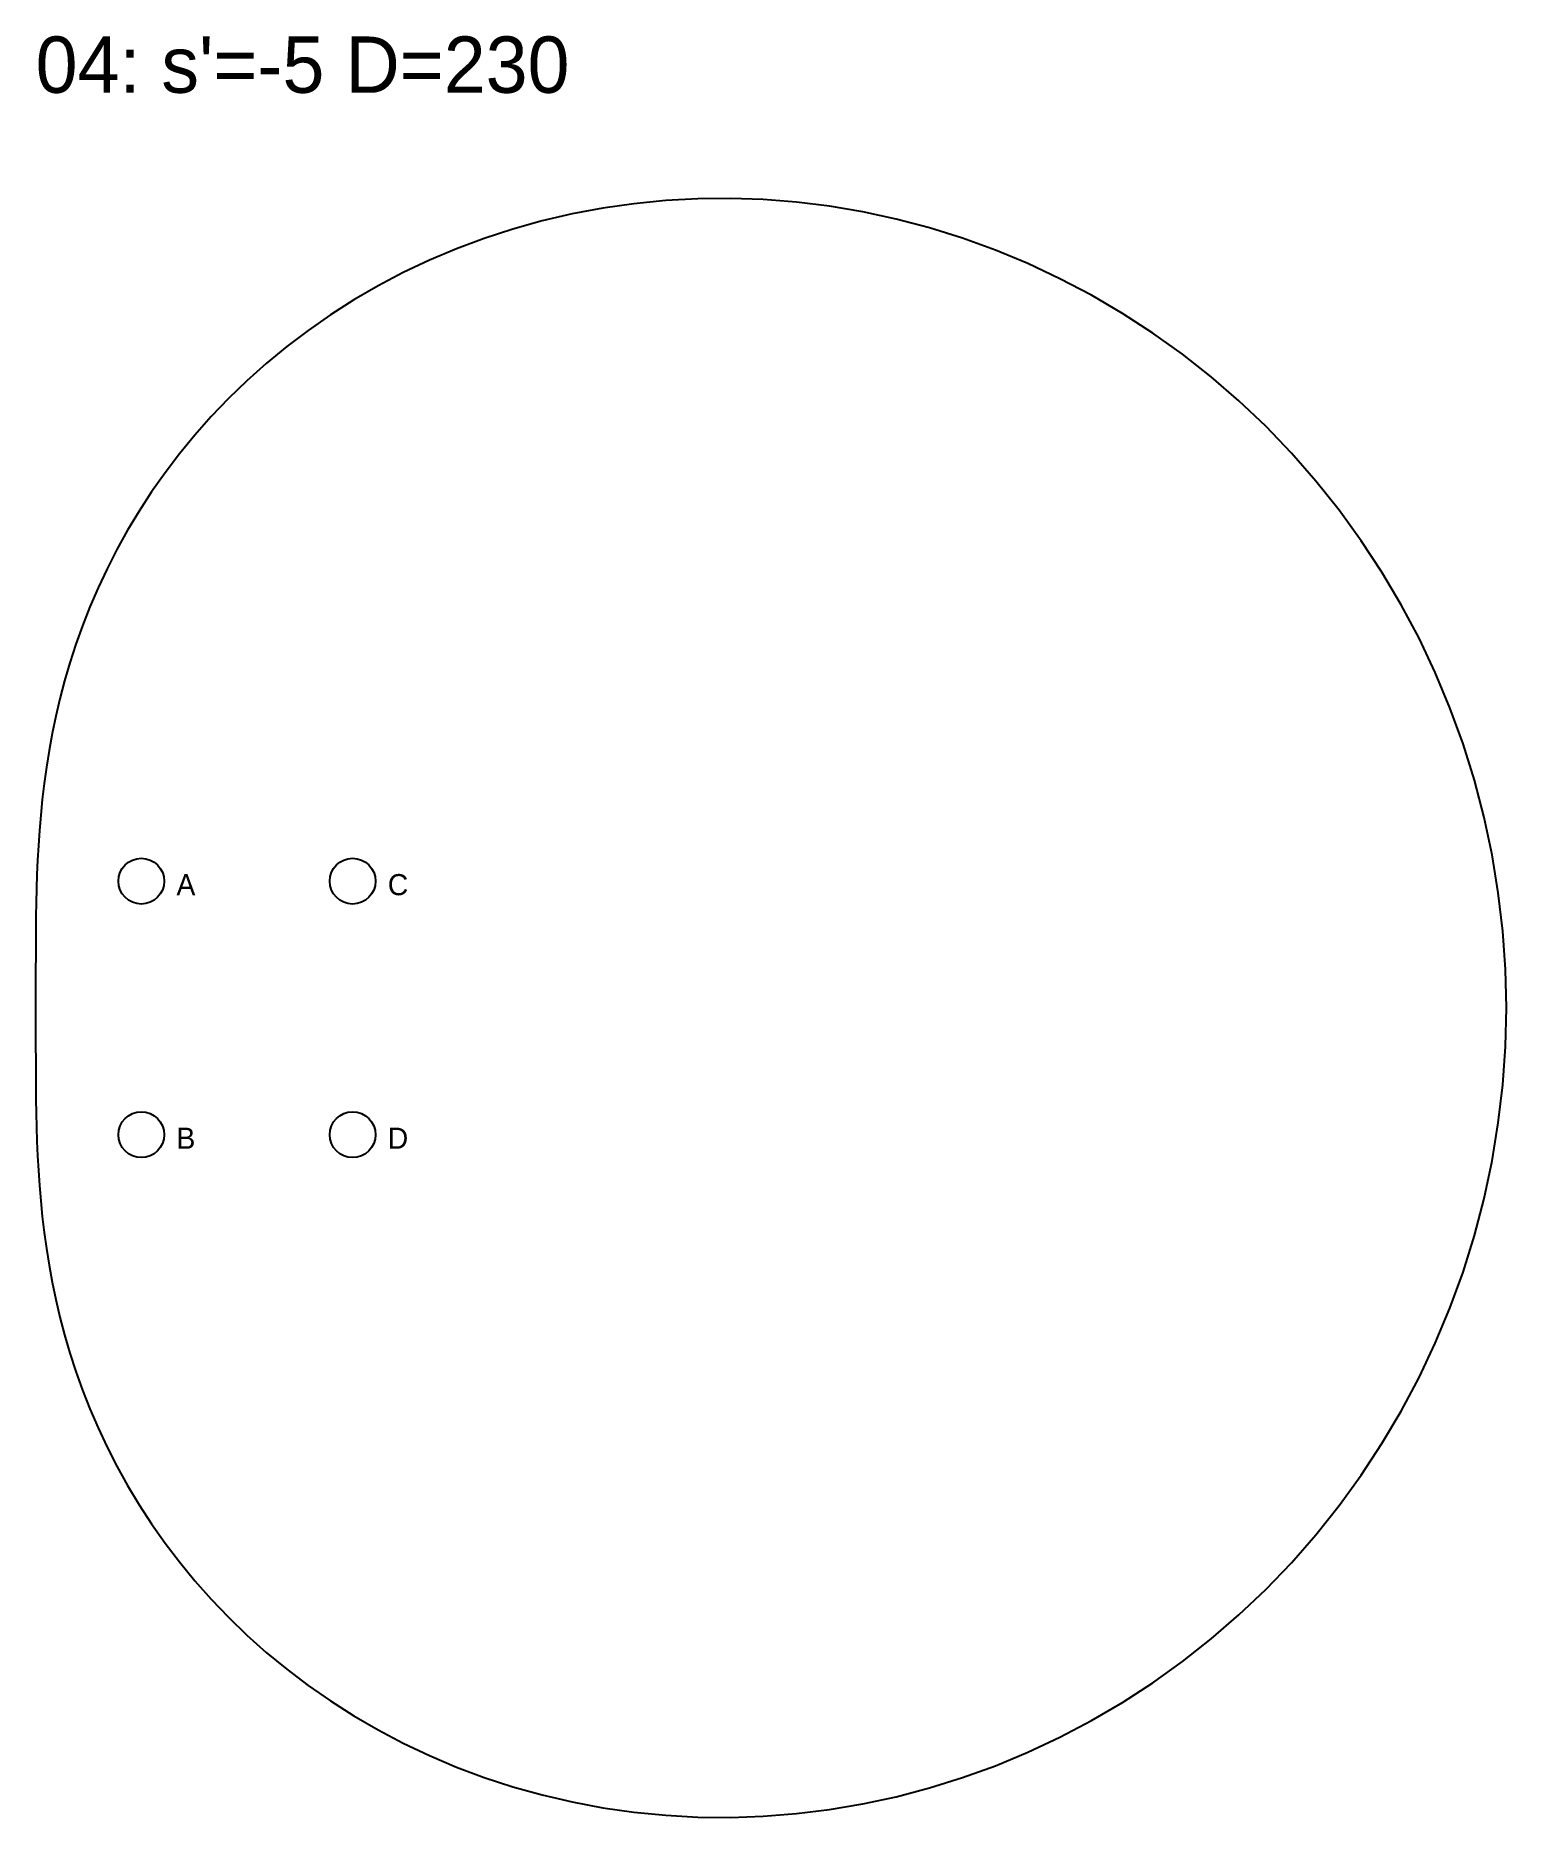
# Model space of a CAD drawing. Header units: millimetres. Extents: x 0 to 2007, y -5243 to 138.
# Drawn here: x 1680 to 1888.8, y -114.9 to 138 of the extents above; entities that cross this region are included whole.
import ezdxf

# ---------------------------------------------------------------- set-up
doc = ezdxf.new("R2010")
doc.units = ezdxf.units.MM
for name, color, linetype in [('DOWEL', 5, 'CONTINUOUS'), ('SLAB_04', 6, 'CONTINUOUS'), ('TEXT', 1, 'CONTINUOUS')]:
    doc.layers.add(name, color=color, linetype=linetype)

msp = doc.modelspace()

# ---------------------------------------------------------------- texts
at = {"layer": 'DOWEL'}
for s, p in [('A', (1700, 16)), ('C', (1730, 16)), ('B', (1700, -20)), ('D', (1730, -20))]:
    msp.add_text(s, height=3, dxfattribs=at).set_placement(p)
at = {"layer": 'TEXT'}
msp.add_text("04: s'=-5 D=230", height=8, dxfattribs=at).set_placement((1680, 129.927))

# ---------------------------------------------------------------- linework, layer by layer
at = {"layer": 'DOWEL'}
for centre in [(1695, 18), (1725, 18), (1695, -18), (1725, -18)]:
    msp.add_circle(centre, 3.25, dxfattribs=at)
at = {"layer": 'SLAB_04'}
msp.add_lwpolyline([(1888.798, 0), (1888.671, 5.464), (1888.289, 10.915), (1887.655, 16.339), (1886.771, 21.724), (1885.638, 27.055), (1884.26, 32.321), (1882.642, 37.509), (1880.788, 42.607), (1878.703, 47.602), (1876.396, 52.483), (1873.871, 57.239), (1871.136, 61.859), (1868.201, 66.332), (1865.073, 70.65), (1861.761, 74.802), (1858.276, 78.781), (1854.627, 82.578), (1850.825, 86.186), (1846.881, 89.599), (1842.805, 92.809), (1838.611, 95.813), (1834.308, 98.605), (1829.91, 101.182), (1825.427, 103.54), (1820.873, 105.677), (1816.259, 107.592), (1811.598, 109.283), (1806.901, 110.75), (1802.181, 111.994), (1797.449, 113.015), (1792.717, 113.816), (1787.996, 114.4), (1783.298, 114.769), (1778.633, 114.927), (1774.012, 114.879), (1769.445, 114.63), (1764.942, 114.185), (1760.511, 113.551), (1756.162, 112.733), (1751.902, 111.739), (1747.74, 110.577), (1743.682, 109.253), (1739.736, 107.777), (1735.906, 106.156), (1732.199, 104.399), (1728.62, 102.515), (1725.171, 100.512), (1721.857, 98.401), (1718.681, 96.189), (1715.645, 93.886), (1712.75, 91.502), (1709.998, 89.045), (1707.389, 86.524), (1704.923, 83.948), (1702.599, 81.326), (1700.416, 78.667), (1698.372, 75.977), (1696.465, 73.266), (1694.692, 70.541), (1693.05, 67.809), (1691.535, 65.077), (1690.143, 62.351), (1688.87, 59.638), (1687.711, 56.943), (1686.661, 54.271), (1685.715, 51.627), (1684.867, 49.014), (1684.112, 46.438), (1683.444, 43.9), (1682.857, 41.403), (1682.346, 38.95), (1681.904, 36.542), (1681.526, 34.18), (1681.205, 31.865), (1680.937, 29.596), (1680.715, 27.375), (1680.535, 25.199), (1680.39, 23.067), (1680.277, 20.978), (1680.19, 18.93), (1680.125, 16.92), (1680.078, 14.945), (1680.046, 13.003), (1680.025, 11.09), (1680.012, 9.202), (1680.005, 7.335), (1680.002, 5.486), (1680, 3.65), (1680, 1.823), (1680, 0), (1680, -1.823), (1680, -3.65), (1680.002, -5.486), (1680.005, -7.335), (1680.012, -9.202), (1680.025, -11.09), (1680.046, -13.003), (1680.078, -14.945), (1680.125, -16.92), (1680.19, -18.93), (1680.277, -20.978), (1680.39, -23.067), (1680.535, -25.199), (1680.715, -27.375), (1680.937, -29.596), (1681.205, -31.865), (1681.526, -34.18), (1681.904, -36.542), (1682.346, -38.95), (1682.857, -41.403), (1683.444, -43.9), (1684.112, -46.438), (1684.867, -49.014), (1685.715, -51.627), (1686.661, -54.271), (1687.711, -56.943), (1688.87, -59.638), (1690.143, -62.351), (1691.535, -65.077), (1693.05, -67.809), (1694.692, -70.541), (1696.465, -73.266), (1698.372, -75.977), (1700.416, -78.667), (1702.599, -81.326), (1704.923, -83.948), (1707.389, -86.524), (1709.998, -89.045), (1712.75, -91.502), (1715.645, -93.886), (1718.681, -96.189), (1721.857, -98.401), (1725.171, -100.512), (1728.62, -102.515), (1732.199, -104.399), (1735.906, -106.156), (1739.736, -107.777), (1743.682, -109.253), (1747.74, -110.577), (1751.902, -111.739), (1756.162, -112.733), (1760.511, -113.551), (1764.942, -114.185), (1769.445, -114.63), (1774.012, -114.879), (1778.633, -114.927), (1783.298, -114.769), (1787.996, -114.4), (1792.717, -113.816), (1797.449, -113.015), (1802.181, -111.994), (1806.901, -110.75), (1811.598, -109.283), (1816.259, -107.592), (1820.873, -105.677), (1825.427, -103.54), (1829.91, -101.182), (1834.308, -98.605), (1838.611, -95.813), (1842.805, -92.809), (1846.881, -89.599), (1850.825, -86.186), (1854.627, -82.578), (1858.276, -78.781), (1861.761, -74.802), (1865.073, -70.65), (1868.201, -66.332), (1871.136, -61.859), (1873.871, -57.239), (1876.396, -52.483), (1878.703, -47.602), (1880.788, -42.607), (1882.642, -37.509), (1884.26, -32.321), (1885.638, -27.055), (1886.771, -21.724), (1887.655, -16.339), (1888.289, -10.915), (1888.671, -5.464)], close=True, dxfattribs=at)

msp.set_redraw_order([(e.dxf.handle, doc.entitydb.next_handle()) for e in msp.query("TEXT MTEXT ATTDEF DIMENSION ARC_DIMENSION")])  # texts and dimensions are drawn at this point

doc.saveas('drawing.dxf')
